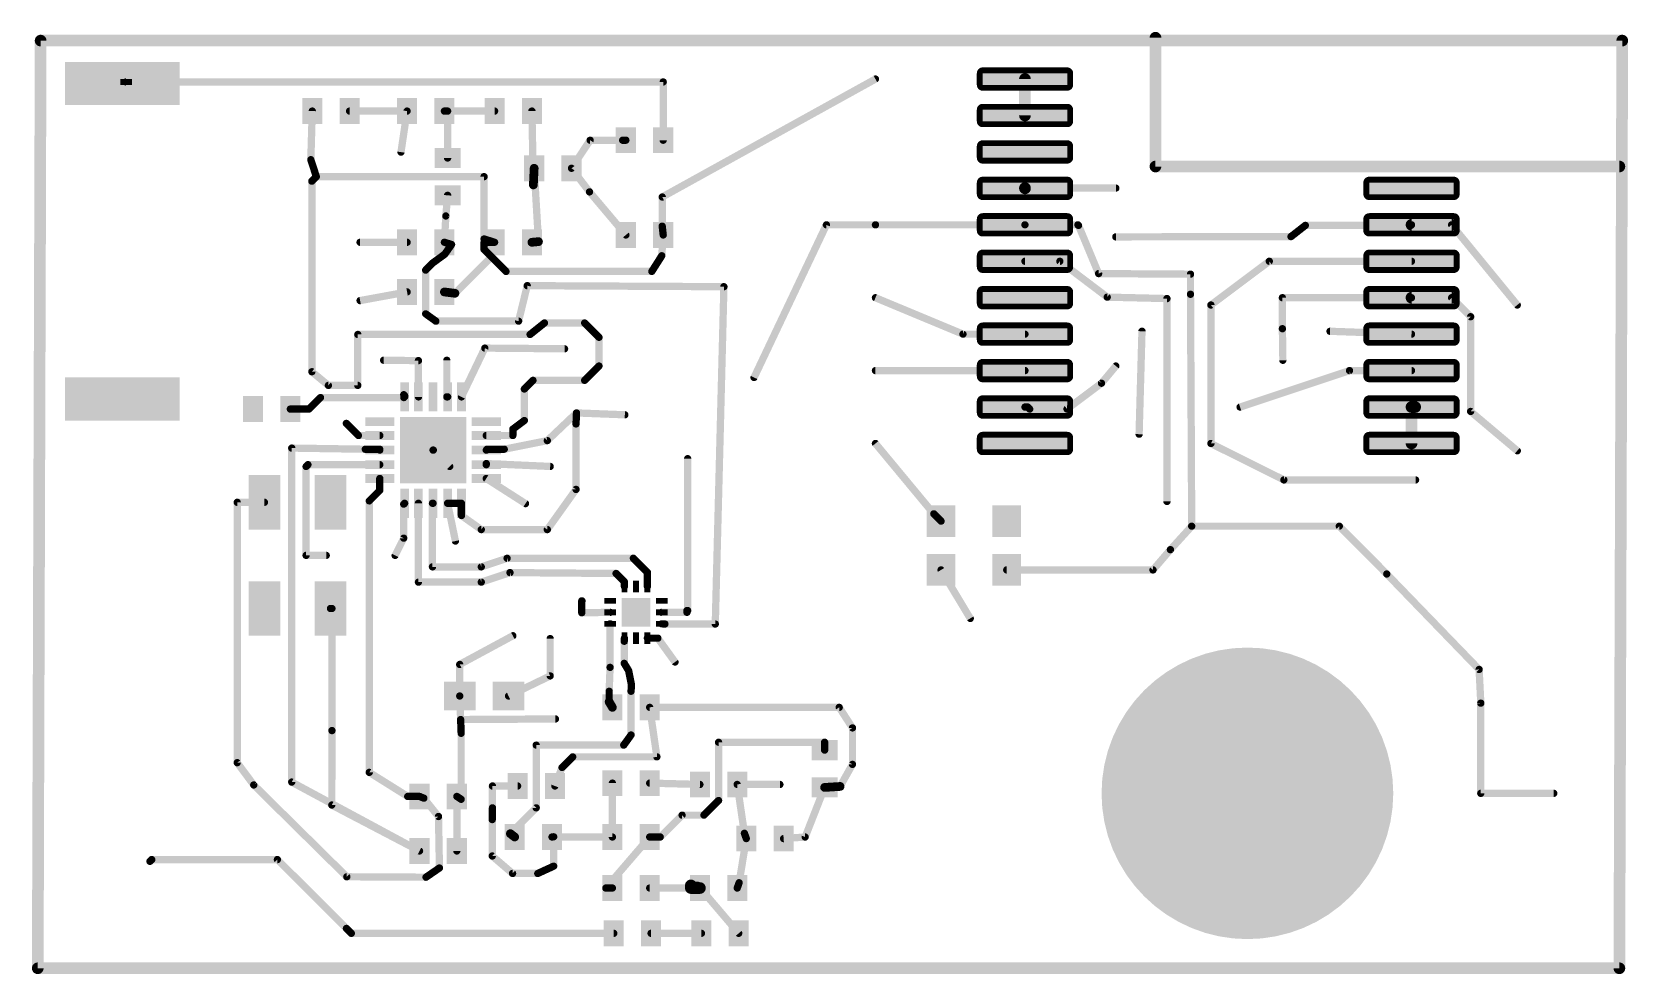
# Model space of a CAD drawing. Extents: x 4.2 to 59.7, y 32.3 to 65.1.
import ezdxf

# ---------------------------------------------------------------- set-up
doc = ezdxf.new("R2010")
doc.units = 0
doc.layers.add('1', color=22, linetype='CONTINUOUS')

# ---------------------------------------------------------------- blocks, each defined once
blk = doc.blocks.new('RECT')
blk.add_solid([(-0.5, -0.5), (0.5, -0.5), (-0.5, 0.5), (0.5, 0.5)])
blk = doc.blocks.new('RECT536448X130048R50')
at = {"const_width": 0.2032}
blk.add_lwpolyline([(1.5748, -0.2032), (1.5748, 0.2032, 0.4142), (1.4732, 0.3048), (-1.4732, 0.3048, 0.4142), (-1.5748, 0.2032), (-1.5748, -0.2032, 0.4142), (-1.4732, -0.3048), (1.4732, -0.3048, 0.4142)], format="xyb", close=True, dxfattribs=at)
blk.add_solid([(-1.4986, -0.2286), (1.4986, -0.2286), (-1.4986, 0.2286), (1.4986, 0.2286)])
blk = doc.blocks.new('PIE')
at = {"const_width": 0.5}
blk.add_lwpolyline([(0, -0.25, 1), (0, 0.25, 1), (0, -0.25)], format="xyb", dxfattribs=at)

msp = doc.modelspace()

# ---------------------------------------------------------------- linework, layer by layer
at = {"layer": '1'}
for points, const_width in [([(4.354, 32.512), (4.454, 64.84)], 0.4064), ([(4.454, 64.84), (59.536, 64.84)], 0.4064), ([(43.28, 64.94), (43.28, 60.452)], 0.4064), ([(59.536, 64.84), (59.436, 32.512)], 0.4064), ([(7.43, 63.4), (26.136, 63.4)], 0.254), ([(26.102, 59.39), (33.528, 63.5)], 0.254), ([(26.136, 63.4), (26.136, 61.368)], 0.254), ([(38.735, 63.5), (38.735, 62.23)], 0.4064), ([(13.914, 62.384), (13.864, 60.69)], 0.254), ([(17.216, 62.384), (15.214, 62.384)], 0.254), ([(17.216, 62.384), (17.004, 60.954)], 0.254), ([(18.516, 62.384), (20.264, 62.384)], 0.254), ([(18.516, 62.384), (18.628, 62.384)], 0.254), ([(18.628, 62.384), (18.628, 60.748)], 0.254), ([(21.564, 62.384), (21.614, 59.812)], 0.254), ([(23.592, 61.368), (22.942, 60.39)], 0.254), ([(24.836, 61.368), (23.592, 61.368)], 0.254), ([(24.836, 61.368), (24.724, 61.368)], 0.254), ([(13.864, 60.69), (14.056, 60.098)], 0.254), ([(43.28, 60.452), (59.436, 60.452)], 0.4064), ([(13.9, 59.942), (14.056, 60.098)], 0.254), ([(13.9, 53.3), (13.9, 59.942)], 0.254), ([(14.056, 60.098), (19.898, 60.098)], 0.254), ([(19.898, 60.098), (19.898, 57.928)], 0.254), ([(21.614, 59.812), (21.642, 60.39)], 0.3048), ([(21.642, 60.39), (21.792, 57.834)], 0.254), ([(23.57, 59.568), (22.942, 60.39)], 0.254), ([(18.628, 59.448), (18.566, 58.728)], 0.254), ([(24.836, 58.066), (23.57, 59.568)], 0.254), ([(26.102, 58.374), (26.102, 59.39)], 0.254), ([(38.735, 59.7), (38.735, 59.69)], 0.4064), ([(41.9, 59.7), (38.735, 59.7)], 0.254), ([(18.566, 58.728), (18.516, 57.812)], 0.254), ([(26.136, 58.066), (26.102, 58.374)], 0.254), ([(31.82, 58.42), (29.3, 53.1)], 0.254), ([(33.528, 58.42), (31.82, 58.42)], 0.254), ([(38.735, 58.42), (33.528, 58.42)], 0.254), ([(40.58, 58.42), (38.735, 58.42)], 0.254), ([(40.6, 58.4), (40.58, 58.42)], 0.254), ([(41.3, 56.72), (40.6, 58.4)], 0.254), ([(48.0001, 58.0091), (48.5, 58.4)], 0.254), ([(48.5, 58.4), (52.177, 58.4)], 0.254), ([(52.197, 58.42), (53.594, 58.42)], 0.4064), ([(52.177, 58.4), (52.197, 58.42)], 0.254), ([(53.594, 58.42), (55.88, 55.626)], 0.254), ([(17.216, 57.812), (15.58, 57.812)], 0.254), ([(18.516, 57.812), (18.766, 57.734)], 0.254), ([(18.766, 57.734), (18.528, 57.396)], 0.254), ([(19.898, 57.928), (20.264, 57.812)], 0.254), ([(20.264, 57.812), (19.898, 57.812)], 0.254), ([(19.898, 57.812), (19.898, 57.558)], 0.254), ([(21.792, 57.834), (21.564, 57.812)], 0.3048), ([(26.136, 58.066), (26.086, 57.342)], 0.254), ([(41.9, 58), (48.0001, 58.0091)], 0.254), ([(18.528, 57.396), (18.118, 57.096)], 0.254), ([(18.882, 56.034), (20.152, 57.304)], 0.254), ([(19.898, 57.558), (20.152, 57.304)], 0.254), ([(20.66, 56.796), (20.152, 57.304)], 0.254), ([(26.086, 57.342), (25.74, 56.796)], 0.254), ([(38.735, 57.15), (39.95, 57.15)], 0.254), ([(39.95, 57.15), (41.6, 55.9)], 0.254), ([(47.244, 57.15), (45.212, 55.626)], 0.254), ([(52.197, 57.15), (47.244, 57.15)], 0.254), ([(18.118, 57.096), (17.864, 56.842)], 0.254), ([(17.864, 56.842), (17.864, 55.318)], 0.254), ([(25.74, 56.796), (20.66, 56.796)], 0.254), ([(44.5, 56.7), (41.3, 56.72)], 0.254), ([(44.5, 56), (44.5, 56.7)], 0.254), ([(15.58, 55.78), (17.216, 56.08)], 0.254), ([(18.516, 56.08), (18.882, 56.034)], 0.3048), ([(21.1, 55.064), (21.4, 56.3)], 0.254), ([(21.4, 56.3), (28.25, 56.264)], 0.254), ([(28.25, 56.264), (27.95, 44.508)], 0.254), ([(36.576, 54.61), (33.528, 55.88)], 0.254), ([(41.6, 55.9), (43.68, 55.85)], 0.254), ([(43.68, 48.7797), (43.68, 55.85)], 0.254), ([(44.542, 47.918), (44.5, 56)], 0.254), ([(45.212, 55.626), (45.212, 50.8)], 0.254), ([(47.7, 54.8), (47.7, 55.88)], 0.254), ([(47.7, 55.88), (52.197, 55.88)], 0.254), ([(52.197, 55.88), (53.594, 55.88)], 0.4064), ([(53.594, 55.88), (54.256, 55.218)], 0.254), ([(17.864, 55.318), (18.218, 55.064)], 0.254), ([(18.218, 55.064), (21.1, 55.064)], 0.254), ([(21.5, 54.6), (22, 55)], 0.254), ([(22, 55), (23.4, 55)], 0.254), ([(23.4, 55), (23.9, 54.5)], 0.254), ([(54.256, 55.218), (54.256, 51.916)], 0.254), ([(15.5, 52.8242), (15.5, 54.6)], 0.254), ([(15.5, 54.6), (21.5, 54.6)], 0.254), ([(23.9, 54.5), (23.9, 53.5)], 0.254), ([(38.735, 54.61), (36.576, 54.61)], 0.254), ([(42.71, 51.124), (42.81, 54.712)], 0.254), ([(47.717, 53.7), (47.7, 54.8)], 0.254), ([(52.197, 54.61), (49.36, 54.71)], 0.254), ([(19.1106, 52.4242), (19.9242, 54.1242)], 0.254), ([(19.9242, 54.1242), (22.7, 54.1)], 0.254), ([(14.4758, 52.8242), (13.9, 53.3)], 0.254), ([(17.612, 53.688), (16.4, 53.7)], 0.254), ([(17.612, 52.4242), (17.612, 53.688)], 0.254), ([(18.6, 52.4242), (18.6, 53.7)], 0.254), ([(23.9, 53.5), (23.4, 53)], 0.254), ([(33.528, 53.34), (38.735, 53.34)], 0.254), ([(41.4, 52.9), (41.9, 53.5)], 0.254), ([(46.228, 52.07), (50.038, 53.34)], 0.254), ([(50.038, 53.34), (52.197, 53.34)], 0.254), ([(14.4758, 52.8242), (15.5, 52.8242)], 0.254), ([(21.6, 53), (21.3, 52.7)], 0.254), ([(21.3, 52.7), (21.3, 51.6)], 0.254), ([(23.4, 53), (21.6, 53)], 0.254), ([(40.2, 52), (41.4, 52.9)], 0.254), ([(13.8, 52), (14.2, 52.4)], 0.254), ([(14.2, 52.4), (17.1052, 52.4)], 0.254), ([(17.1294, 52.4706), (17.1, 52.5)], 0.254), ([(17.1052, 52.4), (17.1294, 52.4242)], 0.254), ([(17.1294, 52.4242), (17.1294, 52.4706)], 0.254), ([(18.628, 52.4242), (18.6, 52.4242)], 0.254), ([(52.197, 52.07), (52.324, 52.07)], 0.4064), ([(52.197, 52.07), (52.197, 50.8)], 0.4064), ([(13.15, 52), (13.8, 52)], 0.254), ([(20.9, 51.3), (21.3, 51.6)], 0.254), ([(23.1163, 51.8645), (22.1, 50.9)], 0.254), ([(23.1, 51.4808), (23.1163, 51.8645)], 0.254), ([(24.8, 51.8), (23.1163, 51.8645)], 0.254), ([(38.735, 52.07), (38.83, 52.07)], 0.254), ([(38.83, 52.07), (38.9, 52)], 0.254), ([(38.9, 52), (40.2, 52)], 0.254), ([(54.256, 51.916), (55.88, 50.546)], 0.254), ([(15.522, 51.078), (15.1, 51.5)], 0.254), ([(16.2658, 51.078), (15.522, 51.078)], 0.254), ([(19.9742, 51.078), (20.9, 51.078)], 0.254), ([(20.9, 51.078), (20.9, 51.3)], 0.254), ([(23.1, 49.2), (23.1, 51.4808)], 0.254), ([(13.2, 39), (13.2, 50.6394)], 0.254), ([(13.2, 50.6394), (15.7606, 50.6)], 0.254), ([(15.7606, 50.6), (16.2658, 50.6)], 0.254), ([(16.2658, 50.6), (16.2658, 50.57)], 0.254), ([(18.12, 50.57), (18.13, 50.57)], 0.254), ([(18.13, 50.57), (18.7, 50)], 0.254), ([(20.0042, 50.6), (19.9742, 50.57)], 0.254), ([(20.6, 50.6), (20.0042, 50.6)], 0.254), ([(22.1, 50.9), (20.6, 50.6)], 0.254), ([(35.56, 48.348), (33.528, 50.8)], 0.254), ([(45.212, 50.8), (47.752, 49.53)], 0.254), ([(13.762, 50.062), (13.7, 50)], 0.254), ([(13.7, 50), (13.7, 46.9)], 0.254), ([(16.2658, 50.062), (13.762, 50.062)], 0.254), ([(22.2, 50), (19.9742, 50.1)], 0.254), ([(19.9742, 50.1), (19.9742, 50.062)], 0.254), ([(26.988, 44.978), (26.988, 50.27)], 0.254), ([(16.2658, 49.1658), (16.2658, 49.5794)], 0.254), ([(19.9742, 49.5794), (21.3399, 48.7046)], 0.254), ([(47.752, 49.53), (52.338, 49.53)], 0.254), ([(15.9, 48.8), (16.2658, 49.1658)], 0.254), ([(15.9, 39.3385), (15.9, 48.8)], 0.254), ([(22.1, 47.8), (23.1, 49.2)], 0.254), ([(12.25, 48.75), (11.3, 48.75)], 0.254), ([(11.3, 48.75), (11.3, 39.6765)], 0.254), ([(17.1, 48.6864), (17.1294, 48.7158)], 0.254), ([(17.1, 47.5), (17.1, 48.6864)], 0.254), ([(17.612, 48.7158), (17.612, 45.968)], 0.254), ([(18.12, 48.7158), (18.1, 48.7158)], 0.254), ([(18.1, 48.7158), (18.1, 46.5)], 0.254), ([(18.628, 48.7158), (19.1106, 48.7158)], 0.254), ([(18.628, 48.7158), (18.9, 47.4)], 0.254), ([(19.1106, 48.7158), (19.1106, 48.2894)], 0.254), ([(19.1106, 48.2894), (19.8, 47.8)], 0.254), ([(35.814, 48.094), (35.56, 48.348)], 0.254), ([(19.8, 47.8), (22.1, 47.8)], 0.254), ([(43.8, 47.1), (44.542, 47.918)], 0.254), ([(49.682, 47.918), (44.542, 47.918)], 0.254), ([(51.336, 46.252), (49.682, 47.918)], 0.254), ([(16.8, 46.9), (17.1, 47.5)], 0.254), ([(13.7, 46.9), (14.4, 46.9)], 0.254), ([(19.8, 46.5), (20.7, 46.8)], 0.254), ([(20.7, 46.8), (25.0971, 46.8)], 0.254), ([(25.0971, 46.8), (25.586, 46.3111)], 0.254), ([(43.194, 46.394), (43.8, 47.1)], 0.254), ([(18.1, 46.5), (19.8, 46.5)], 0.254), ([(19.8, 45.968), (20.8, 46.3)], 0.254), ([(20.8, 46.3), (24.4944, 46.2703)], 0.254), ([(24.4944, 46.2703), (24.786, 45.9764)], 0.254), ([(25.586, 46.3111), (25.586, 45.816)], 0.254), ([(35.814, 46.394), (36.83, 44.704)], 0.254), ([(38.1, 46.394), (43.194, 46.394)], 0.254), ([(54.5517, 42.926), (51.336, 46.252)], 0.254), ([(17.612, 45.968), (19.8, 45.968)], 0.254), ([(24.786, 45.9764), (24.786, 45.816)], 0.254), ([(14.55, 45.05), (14.6, 45.05)], 0.254), ([(14.6, 45.05), (14.6, 40.7944)], 0.254), ([(23.3, 44.9), (23.3, 45.316)], 0.254), ([(23.3, 45.316), (23.308, 45.316)], 0.254), ([(24.286, 44.916), (23.3, 44.9)], 0.254), ([(26.964, 44.916), (26.086, 44.916)], 0.254), ([(26.964, 44.916), (26.964, 44.978)], 0.254), ([(26.964, 44.978), (26.988, 44.978)], 0.254), ([(24.286, 44.516), (24.286, 42.998)], 0.254), ([(26.194, 44.508), (26.086, 44.516)], 0.254), ([(27.95, 44.508), (26.194, 44.508)], 0.254), ([(20.9, 44.1), (19.05, 43.1)], 0.254), ([(22.2, 42.7), (22.2, 44)], 0.254), ([(24.778, 43.908), (24.786, 44.016)], 0.254), ([(24.778, 43.138), (24.778, 43.908)], 0.254), ([(25.948, 44.016), (25.586, 44.016)], 0.254), ([(26.548, 43.184), (25.948, 44.016)], 0.254), ([(19.05, 43.1), (19.05, 42)], 0.254), ([(20.75, 42), (22.2, 42.7)], 0.254), ([(24.286, 42.998), (24.254, 42.166)], 0.254), ([(24.932, 42.884), (24.778, 43.138)], 0.254), ([(25.032, 42.382), (24.932, 42.884)], 0.254), ([(54.61, 41.7517), (54.5517, 42.926)], 0.254), ([(24.254, 42.166), (24.254, 41.796)], 0.254), ([(25.016, 42.166), (25.032, 42.382)], 0.254), ([(25.016, 40.642), (25.016, 42.166)], 0.254), ([(19.05, 42), (19.0815, 41.1801)], 0.254), ([(24.254, 41.796), (24.366, 41.604)], 0.3048), ([(25.666, 41.604), (32.266, 41.604)], 0.254), ([(25.916, 39.88), (25.666, 41.604)], 0.254), ([(32.266, 41.604), (32.728, 40.888)], 0.254), ([(54.61, 38.608), (54.61, 41.7517)], 0.254), ([(22.3815, 41.2), (19.0815, 41.1801)], 0.254), ([(19.0815, 41.1801), (19.1, 40.7)], 0.254), ([(14.6, 40.7944), (14.5944, 38.2)], 0.254), ([(19.1, 40.7), (19.1, 38.4)], 0.254), ([(24.762, 40.288), (25.016, 40.642)], 0.254), ([(32.728, 40.888), (32.728, 39.618)], 0.254), ([(21.714, 38.102), (21.714, 40.288)], 0.254), ([(21.714, 40.288), (24.762, 40.288)], 0.254), ([(28.064, 38.356), (28.064, 40.388)], 0.254), ([(28.064, 40.388), (31.758, 40.388)], 0.254), ([(31.758, 40.388), (31.758, 40.114)], 0.254), ([(11.3, 39.6765), (11.8765, 38.9)], 0.254), ([(22.364, 38.864), (22.614, 39.51)], 0.254), ([(22.614, 39.51), (22.984, 39.88)], 0.254), ([(22.984, 39.88), (25.916, 39.88)], 0.254), ([(32.728, 39.618), (32.296, 38.848)], 0.254), ([(11.8765, 38.9), (15.1172, 35.7)], 0.254), ([(17.65, 36.6), (13.2, 39)], 0.254), ([(17.2385, 38.5), (15.9, 39.3385)], 0.254), ([(21.064, 38.864), (20.19, 38.864)], 0.254), ([(20.19, 38.864), (20.19, 38.102)], 0.254), ([(24.366, 37.086), (24.366, 38.964)], 0.254), ([(25.666, 38.964), (27.414, 38.918)], 0.254), ([(28.714, 38.918), (28.964, 37.216)], 0.254), ([(28.714, 38.918), (30.2, 38.918)], 0.254), ([(31.08, 37.086), (31.758, 38.814)], 0.254), ([(32.296, 38.848), (31.758, 38.814)], 0.3048), ([(17.65, 38.5), (17.2385, 38.5)], 0.254), ([(17.8, 38.4394), (17.65, 38.5)], 0.254), ([(18.3106, 37.8), (17.8, 38.4394)], 0.254), ([(18.95, 38.5), (18.95, 36.6)], 0.254), ([(19.1, 38.4), (18.95, 38.5)], 0.254), ([(27.556, 37.848), (28.064, 38.356)], 0.254), ([(57.15, 38.608), (54.61, 38.608)], 0.254), ([(14.5944, 38.2), (17.65, 36.6)], 0.254), ([(18.3427, 36.0066), (18.3106, 37.8)], 0.254), ([(20.19, 38.102), (20.182, 37.694)], 0.254), ([(20.182, 37.694), (20.182, 36.424)], 0.254), ([(20.814, 37.202), (21.714, 38.102)], 0.254), ([(26.032, 37.086), (26.794, 37.848)], 0.254), ([(26.794, 37.848), (27.556, 37.848)], 0.254), ([(20.964, 37.086), (20.814, 37.202)], 0.3048), ([(28.964, 37.216), (29.03, 37.032)], 0.254), ([(22.322, 37.094), (22.264, 37.086)], 0.254), ([(24.366, 37.086), (22.264, 37.086)], 0.254), ([(22.322, 36.07), (22.322, 37.094)], 0.254), ([(24.138, 35.308), (25.666, 37.086)], 0.254), ([(25.666, 37.086), (26.032, 37.086)], 0.254), ([(29.03, 37.032), (28.78, 35.492)], 0.254), ([(30.33, 37.032), (31.08, 37.086)], 0.254), ([(8.324, 36.3), (8.262, 36.238)], 0.254), ([(12.7, 36.3), (8.324, 36.3)], 0.254), ([(15.27, 33.73), (12.7, 36.3)], 0.254), ([(17.8762, 35.6856), (18.3427, 36.0066)], 0.254), ([(20.182, 36.424), (20.89, 35.816)], 0.254), ([(21.768, 35.816), (22.322, 36.07)], 0.254), ([(15.1172, 35.7), (17.8762, 35.6856)], 0.254), ([(20.89, 35.816), (21.768, 35.816)], 0.254), ([(27.1, 35.308), (27.1, 35.4)], 0.4064), ([(28.78, 35.492), (28.714, 35.308)], 0.254), ([(24.366, 35.308), (24.138, 35.308)], 0.254), ([(25.666, 35.308), (27.414, 35.308)], 0.254), ([(27.414, 35.308), (27.1, 35.308)], 0.4064), ([(27.1, 35.4), (27.346, 35.4)], 0.254), ([(27.346, 35.4), (28.766, 33.73)], 0.254), ([(15.104, 33.9), (15.274, 33.73)], 0.254), ([(15.274, 33.73), (15.27, 33.73)], 0.254), ([(15.274, 33.73), (24.414, 33.73)], 0.254), ([(27.466, 33.73), (25.714, 33.73)], 0.254), ([(59.436, 32.512), (4.354, 32.512)], 0.4064)]:
    msp.add_lwpolyline(points, dxfattribs=dict(at, const_width=const_width))
for points, const_width in [([(4.454, 64.9416, 1), (4.454, 64.7384)], 0.2032), ([(4.5556, 64.8397, 1), (4.3524, 64.8403)], 0.2032), ([(43.3816, 64.94, 1), (43.1784, 64.94)], 0.2032), ([(59.6376, 64.8397, 1), (59.4344, 64.8403)], 0.2032), ([(59.536, 64.7384, 1), (59.536, 64.9416)], 0.2032), ([(7.43, 63.4635, 1), (7.43, 63.3365)], 0.127), ([(26.1995, 63.4, 1), (26.0725, 63.4)], 0.127), ([(26.136, 63.3365, 1), (26.136, 63.4635)], 0.127), ([(33.5587, 63.4444, 1), (33.4973, 63.5556)], 0.127), ([(38.8366, 63.5, 1), (38.6334, 63.5)], 0.2032), ([(13.9775, 62.3821, 1), (13.8505, 62.3859)], 0.127), ([(15.214, 62.4475, 1), (15.214, 62.3205)], 0.127), ([(17.2788, 62.3747, 1), (17.1532, 62.3933)], 0.127), ([(17.216, 62.3205, 1), (17.216, 62.4475)], 0.127), ([(18.516, 62.4475, 1), (18.516, 62.3205)], 0.127), ([(18.516, 62.4475, 1), (18.516, 62.3205)], 0.127), ([(18.6915, 62.384, 1), (18.5645, 62.384)], 0.127), ([(18.628, 62.3205, 1), (18.628, 62.4475)], 0.127), ([(20.264, 62.3205, 1), (20.264, 62.4475)], 0.127), ([(21.6275, 62.3852, 1), (21.5005, 62.3828)], 0.127), ([(38.6334, 62.23, 1), (38.8366, 62.23)], 0.2032), ([(23.592, 61.4315, 1), (23.592, 61.3045)], 0.127), ([(23.6449, 61.3329, 1), (23.5391, 61.4031)], 0.127), ([(24.724, 61.4315, 1), (24.724, 61.3045)], 0.127), ([(24.836, 61.3045, 1), (24.836, 61.4315)], 0.127), ([(24.836, 61.3045, 1), (24.836, 61.4315)], 0.127), ([(26.0725, 61.368, 1), (26.1995, 61.368)], 0.127), ([(13.9244, 60.7096, 1), (13.8036, 60.6704)], 0.127), ([(13.8005, 60.6919, 1), (13.9275, 60.6881)], 0.127), ([(16.9412, 60.9633, 1), (17.0668, 60.9447)], 0.127), ([(18.5645, 60.748, 1), (18.6915, 60.748)], 0.127), ([(43.28, 60.5536, 1), (43.28, 60.3504)], 0.2032), ([(59.436, 60.3504, 1), (59.436, 60.5536)], 0.2032), ([(13.9635, 59.942, 1), (13.8365, 59.942)], 0.127), ([(13.8551, 59.9869, 1), (13.9449, 59.8971)], 0.127), ([(14.056, 60.1615, 1), (14.056, 60.0345)], 0.127), ([(13.9956, 60.0784, 1), (14.1164, 60.1176)], 0.127), ([(14.1009, 60.0531, 1), (14.0111, 60.1429)], 0.127), ([(19.9615, 60.098, 1), (19.8345, 60.098)], 0.127), ([(19.898, 60.0345, 1), (19.898, 60.1615)], 0.127), ([(21.7181, 60.3863, 1), (21.5659, 60.3937)], 0.1524), ([(21.7054, 60.3937, 1), (21.5786, 60.3863)], 0.127), ([(22.9925, 60.4286, 1), (22.8915, 60.3514)], 0.127), ([(22.8891, 60.4251, 1), (22.9949, 60.3549)], 0.127), ([(43.1784, 60.452, 1), (43.3816, 60.452)], 0.2032), ([(18.6913, 59.4426, 1), (18.5647, 59.4534)], 0.127), ([(21.5379, 59.8157, 1), (21.6901, 59.8083)], 0.1524), ([(21.5505, 59.8108, 1), (21.6775, 59.8132)], 0.127), ([(23.6186, 59.6089, 1), (23.5214, 59.5271)], 0.127), ([(23.5195, 59.5294, 1), (23.6205, 59.6066)], 0.127), ([(26.1655, 59.39, 1), (26.0385, 59.39)], 0.127), ([(26.0713, 59.4456, 1), (26.1327, 59.3344)], 0.127), ([(38.8366, 59.7, 1), (38.6334, 59.7)], 0.2032), ([(38.6334, 59.69, 1), (38.8366, 59.69)], 0.2032), ([(38.735, 59.7635, 1), (38.735, 59.6365)], 0.127), ([(41.9, 59.6365, 1), (41.9, 59.7635)], 0.127), ([(18.5027, 58.7334, 1), (18.6293, 58.7226)], 0.127), ([(18.6294, 58.7245, 1), (18.5026, 58.7315)], 0.127), ([(26.1651, 58.381, 1), (26.0389, 58.367)], 0.127), ([(26.0385, 58.374, 1), (26.1655, 58.374)], 0.127), ([(31.82, 58.4835, 1), (31.82, 58.3565)], 0.127), ([(31.8774, 58.3928, 1), (31.7626, 58.4472)], 0.127), ([(33.528, 58.4835, 1), (33.528, 58.3565)], 0.127), ([(33.528, 58.3565, 1), (33.528, 58.4835)], 0.127), ([(38.735, 58.4835, 1), (38.735, 58.3565)], 0.127), ([(38.735, 58.3565, 1), (38.735, 58.4835)], 0.127), ([(40.6249, 58.4649, 1), (40.5351, 58.3751)], 0.127), ([(40.6586, 58.4244, 1), (40.5414, 58.3756)], 0.127), ([(40.5551, 58.3551, 1), (40.6449, 58.4449)], 0.127), ([(40.58, 58.3565, 1), (40.58, 58.4835)], 0.127), ([(48.5, 58.4635, 1), (48.5, 58.3365)], 0.127), ([(48.5391, 58.35, 1), (48.4609, 58.45)], 0.127), ([(52.197, 58.5216, 1), (52.197, 58.3184)], 0.2032), ([(52.1321, 58.4449, 1), (52.2219, 58.3551)], 0.127), ([(52.2419, 58.3751, 1), (52.1521, 58.4649)], 0.127), ([(52.177, 58.3365, 1), (52.177, 58.4635)], 0.127), ([(53.6431, 58.4602, 1), (53.5449, 58.3798)], 0.127), ([(53.594, 58.3184, 1), (53.594, 58.5216)], 0.2032), ([(15.58, 57.8755, 1), (15.58, 57.7485)], 0.127), ([(17.216, 57.7485, 1), (17.216, 57.8755)], 0.127), ([(18.5349, 57.8726, 1), (18.4971, 57.7514)], 0.127), ([(18.4526, 57.8155, 1), (18.5794, 57.8085)], 0.127), ([(18.8179, 57.6974, 1), (18.7141, 57.7706)], 0.127), ([(18.7471, 57.6734, 1), (18.7849, 57.7946)], 0.127), ([(19.9172, 57.9885, 1), (19.8788, 57.8675)], 0.127), ([(19.8345, 57.928, 1), (19.9615, 57.928)], 0.127), ([(19.898, 57.8755, 1), (19.898, 57.7485)], 0.127), ([(19.9615, 57.812, 1), (19.8345, 57.812)], 0.127), ([(20.2448, 57.7515, 1), (20.2832, 57.8725)], 0.127), ([(20.264, 57.7485, 1), (20.264, 57.8755)], 0.127), ([(21.5567, 57.8878, 1), (21.5713, 57.7362)], 0.1524), ([(21.7286, 57.8303, 1), (21.8554, 57.8377)], 0.127), ([(21.7993, 57.7582, 1), (21.7847, 57.9098)], 0.1524), ([(24.7874, 58.0251, 1), (24.8846, 58.1069)], 0.127), ([(26.1993, 58.0616, 1), (26.0727, 58.0704)], 0.127), ([(26.0729, 58.059, 1), (26.1991, 58.073)], 0.127), ([(41.8999, 58.0635, 1), (41.9001, 57.9365)], 0.127), ([(47.961, 58.0591, 1), (48.0392, 57.9591)], 0.127), ([(48.0002, 57.9456, 1), (48, 58.0726)], 0.127), ([(18.4761, 57.4326, 1), (18.5799, 57.3594)], 0.127), ([(18.5655, 57.3448, 1), (18.4905, 57.4472)], 0.127), ([(19.9429, 57.6029, 1), (19.8531, 57.5131)], 0.127), ([(19.8345, 57.558, 1), (19.9615, 57.558)], 0.127), ([(20.1969, 57.3489, 1), (20.1071, 57.2591)], 0.127), ([(20.1969, 57.2591, 1), (20.1071, 57.3489)], 0.127), ([(20.1071, 57.2591, 1), (20.1969, 57.3489)], 0.127), ([(26.0227, 57.3464, 1), (26.1493, 57.3376)], 0.127), ([(26.1396, 57.308, 1), (26.0324, 57.376)], 0.127), ([(38.735, 57.2135, 1), (38.735, 57.0865)], 0.127), ([(39.9883, 57.2006, 1), (39.9117, 57.0994)], 0.127), ([(39.95, 57.0865, 1), (39.95, 57.2135)], 0.127), ([(47.244, 57.2135, 1), (47.244, 57.0865)], 0.127), ([(47.2821, 57.0992, 1), (47.2059, 57.2008)], 0.127), ([(52.197, 57.0865, 1), (52.197, 57.2135)], 0.127), ([(17.9275, 56.842, 1), (17.8005, 56.842)], 0.127), ([(17.8191, 56.8869, 1), (17.9089, 56.7971)], 0.127), ([(18.0805, 57.1472, 1), (18.1555, 57.0448)], 0.127), ([(18.1629, 57.0511, 1), (18.0731, 57.1409)], 0.127), ([(20.66, 56.8595, 1), (20.66, 56.7325)], 0.127), ([(20.6151, 56.7511, 1), (20.7049, 56.8409)], 0.127), ([(25.6864, 56.83, 1), (25.7936, 56.762)], 0.127), ([(25.74, 56.7325, 1), (25.74, 56.8595)], 0.127), ([(41.3004, 56.7835, 1), (41.2996, 56.6565)], 0.127), ([(41.2414, 56.6956, 1), (41.3586, 56.7444)], 0.127), ([(44.5635, 56.7, 1), (44.4365, 56.7)], 0.127), ([(44.4996, 56.6365, 1), (44.5004, 56.7635)], 0.127), ([(17.2275, 56.0175, 1), (17.2045, 56.1425)], 0.127), ([(18.5255, 56.1556, 1), (18.5065, 56.0044)], 0.1524), ([(18.8725, 55.9584, 1), (18.8915, 56.1096)], 0.1524), ([(21.4003, 56.3635, 1), (21.3997, 56.2365)], 0.127), ([(21.4617, 56.285, 1), (21.3383, 56.315)], 0.127), ([(28.3135, 56.2624, 1), (28.1865, 56.2656)], 0.127), ([(28.2497, 56.2005, 1), (28.2503, 56.3275)], 0.127), ([(15.5685, 55.8425, 1), (15.5915, 55.7175)], 0.127), ([(18.8371, 56.0789, 1), (18.9269, 55.9891)], 0.127), ([(33.5524, 55.9386, 1), (33.5036, 55.8214)], 0.127), ([(41.6015, 55.9635, 1), (41.5985, 55.8365)], 0.127), ([(41.5617, 55.8494, 1), (41.6383, 55.9506)], 0.127), ([(43.7435, 55.85, 1), (43.6165, 55.85)], 0.127), ([(43.6785, 55.7865, 1), (43.6815, 55.9135)], 0.127), ([(44.5635, 56.0003, 1), (44.4365, 55.9997)], 0.127), ([(44.4365, 56, 1), (44.5635, 56)], 0.127), ([(45.2755, 55.626, 1), (45.1485, 55.626)], 0.127), ([(45.1739, 55.6768, 1), (45.2501, 55.5752)], 0.127), ([(47.7635, 55.88, 1), (47.6365, 55.88)], 0.127), ([(47.7, 55.9435, 1), (47.7, 55.8165)], 0.127), ([(52.197, 55.9816, 1), (52.197, 55.7784)], 0.2032), ([(52.197, 55.8165, 1), (52.197, 55.9435)], 0.127), ([(53.6389, 55.9249, 1), (53.5491, 55.8351)], 0.127), ([(53.594, 55.7784, 1), (53.594, 55.9816)], 0.2032), ([(55.8309, 55.5858, 1), (55.9291, 55.6662)], 0.127), ([(17.901, 55.3696, 1), (17.827, 55.2664)], 0.127), ([(17.8005, 55.318, 1), (17.9275, 55.318)], 0.127), ([(18.218, 55.1275, 1), (18.218, 55.0005)], 0.127), ([(18.181, 55.0124, 1), (18.255, 55.1156)], 0.127), ([(21.0383, 55.079, 1), (21.1617, 55.049)], 0.127), ([(21.1, 55.0005, 1), (21.1, 55.1275)], 0.127), ([(22, 55.0635, 1), (22, 54.9365)], 0.127), ([(22.0397, 54.9504, 1), (21.9603, 55.0496)], 0.127), ([(23.4449, 55.0449, 1), (23.3551, 54.9551)], 0.127), ([(23.4, 54.9365, 1), (23.4, 55.0635)], 0.127), ([(54.3195, 55.218, 1), (54.1925, 55.218)], 0.127), ([(54.2111, 55.1731, 1), (54.3009, 55.2629)], 0.127), ([(15.5635, 54.6, 1), (15.4365, 54.6)], 0.127), ([(15.5, 54.6635, 1), (15.5, 54.5365)], 0.127), ([(21.4603, 54.6496, 1), (21.5397, 54.5504)], 0.127), ([(21.5, 54.5365, 1), (21.5, 54.6635)], 0.127), ([(23.9635, 54.5, 1), (23.8365, 54.5)], 0.127), ([(23.8551, 54.4551, 1), (23.9449, 54.5449)], 0.127), ([(36.576, 54.6735, 1), (36.576, 54.5465)], 0.127), ([(36.5516, 54.5514, 1), (36.6004, 54.6686)], 0.127), ([(38.735, 54.5465, 1), (38.735, 54.6735)], 0.127), ([(42.8735, 54.7102, 1), (42.7465, 54.7138)], 0.127), ([(47.7635, 54.801, 1), (47.6365, 54.799)], 0.127), ([(47.6365, 54.8, 1), (47.7635, 54.8)], 0.127), ([(49.3622, 54.7735, 1), (49.3578, 54.6465)], 0.127), ([(52.1948, 54.5465, 1), (52.1992, 54.6735)], 0.127), ([(19.9248, 54.1877, 1), (19.9236, 54.0607)], 0.127), ([(19.9815, 54.0968, 1), (19.8669, 54.1516)], 0.127), ([(22.6994, 54.0365, 1), (22.7006, 54.1635)], 0.127), ([(13.9404, 53.349, 1), (13.8596, 53.251)], 0.127), ([(16.4006, 53.7635, 1), (16.3994, 53.6365)], 0.127), ([(17.6755, 53.688, 1), (17.5485, 53.688)], 0.127), ([(17.6114, 53.6245, 1), (17.6126, 53.7515)], 0.127), ([(18.6635, 53.7, 1), (18.5365, 53.7)], 0.127), ([(23.8365, 53.5, 1), (23.9635, 53.5)], 0.127), ([(23.9449, 53.4551, 1), (23.8551, 53.5449)], 0.127), ([(33.528, 53.4035, 1), (33.528, 53.2765)], 0.127), ([(38.735, 53.2765, 1), (38.735, 53.4035)], 0.127), ([(41.9488, 53.4593, 1), (41.8512, 53.5407)], 0.127), ([(47.6535, 53.699, 1), (47.7805, 53.701)], 0.127), ([(50.038, 53.4035, 1), (50.038, 53.2765)], 0.127), ([(50.0581, 53.2798, 1), (50.0179, 53.4002)], 0.127), ([(52.197, 53.2765, 1), (52.197, 53.4035)], 0.127), ([(13.8365, 53.3, 1), (13.9635, 53.3)], 0.127), ([(14.4758, 52.8877, 1), (14.4758, 52.7607)], 0.127), ([(14.4354, 52.7752, 1), (14.5162, 52.8732)], 0.127), ([(15.4365, 52.8242, 1), (15.5635, 52.8242)], 0.127), ([(15.5, 52.7607, 1), (15.5, 52.8877)], 0.127), ([(21.3635, 52.7, 1), (21.2365, 52.7)], 0.127), ([(21.6, 53.0635, 1), (21.6, 52.9365)], 0.127), ([(21.6449, 52.9551, 1), (21.5551, 53.0449)], 0.127), ([(23.3551, 53.0449, 1), (23.4449, 52.9551)], 0.127), ([(23.4, 52.9365, 1), (23.4, 53.0635)], 0.127), ([(29.2426, 53.1272, 1), (29.3574, 53.0728)], 0.127), ([(41.3512, 52.9407, 1), (41.4488, 52.8593)], 0.127), ([(41.4381, 52.8492, 1), (41.3619, 52.9508)], 0.127), ([(14.2, 52.4635, 1), (14.2, 52.3365)], 0.127), ([(14.2449, 52.3551, 1), (14.1551, 52.4449)], 0.127), ([(17.1449, 52.5449, 1), (17.0551, 52.4551)], 0.127), ([(17.0603, 52.4449, 1), (17.1501, 52.3551)], 0.127), ([(17.1929, 52.4706, 1), (17.0659, 52.4706)], 0.127), ([(17.0659, 52.4242, 1), (17.1929, 52.4242)], 0.127), ([(17.0845, 52.4257, 1), (17.1743, 52.5155)], 0.127), ([(17.1743, 52.3793, 1), (17.0845, 52.4691)], 0.127), ([(17.1052, 52.3365, 1), (17.1052, 52.4635)], 0.127), ([(17.5485, 52.4242, 1), (17.6755, 52.4242)], 0.127), ([(18.6, 52.4877, 1), (18.6, 52.3607)], 0.127), ([(18.5365, 52.4242, 1), (18.6635, 52.4242)], 0.127), ([(18.628, 52.3607, 1), (18.628, 52.4877)], 0.127), ([(19.0533, 52.4516, 1), (19.1679, 52.3968)], 0.127), ([(21.2551, 52.7449, 1), (21.3449, 52.6551)], 0.127), ([(52.197, 52.1716, 1), (52.197, 51.9684)], 0.2032), ([(52.2986, 52.07, 1), (52.0954, 52.07)], 0.2032), ([(52.324, 51.9684, 1), (52.324, 52.1716)], 0.2032), ([(13.15, 52.0635, 1), (13.15, 51.9365)], 0.127), ([(13.7551, 52.0449, 1), (13.8449, 51.9551)], 0.127), ([(13.8, 51.9365, 1), (13.8, 52.0635)], 0.127), ([(21.3381, 51.5492, 1), (21.2619, 51.6508)], 0.127), ([(23.1187, 51.928, 1), (23.1139, 51.8011)], 0.127), ([(23.1797, 51.8618, 1), (23.0529, 51.8672)], 0.127), ([(23.16, 51.8185, 1), (23.0726, 51.9106)], 0.127), ([(24.7976, 51.7365, 1), (24.8024, 51.8635)], 0.127), ([(38.735, 52.1335, 1), (38.735, 52.0065)], 0.127), ([(38.8749, 52.1149, 1), (38.7851, 52.0251)], 0.127), ([(38.83, 52.0065, 1), (38.83, 52.1335)], 0.127), ([(38.9, 52.0635, 1), (38.9, 51.9365)], 0.127), ([(38.8551, 51.9551, 1), (38.9449, 52.0449)], 0.127), ([(40.1619, 52.0508, 1), (40.2381, 51.9492)], 0.127), ([(40.2, 51.9365, 1), (40.2, 52.0635)], 0.127), ([(46.2079, 52.1302, 1), (46.2481, 52.0098)], 0.127), ([(54.1925, 51.916, 1), (54.3195, 51.916)], 0.127), ([(54.2969, 51.9645, 1), (54.2151, 51.8675)], 0.127), ([(15.1449, 51.5449, 1), (15.0551, 51.4551)], 0.127), ([(15.522, 51.1415, 1), (15.522, 51.0145)], 0.127), ([(15.4771, 51.0331, 1), (15.5669, 51.1229)], 0.127), ([(16.2658, 51.0145, 1), (16.2658, 51.1415)], 0.127), ([(19.9742, 51.1415, 1), (19.9742, 51.0145)], 0.127), ([(20.9635, 51.3, 1), (20.8365, 51.3)], 0.127), ([(20.8619, 51.3508, 1), (20.9381, 51.2492)], 0.127), ([(20.8365, 51.078, 1), (20.9635, 51.078)], 0.127), ([(20.9, 51.0145, 1), (20.9, 51.1415)], 0.127), ([(21.2365, 51.6, 1), (21.3635, 51.6)], 0.127), ([(23.1635, 51.4808, 1), (23.0365, 51.4808)], 0.127), ([(23.0366, 51.4835, 1), (23.1634, 51.4781)], 0.127), ([(42.6465, 51.1258, 1), (42.7735, 51.1222)], 0.127), ([(13.2635, 50.6394, 1), (13.1365, 50.6394)], 0.127), ([(13.201, 50.7029, 1), (13.199, 50.576)], 0.127), ([(15.7606, 50.6635, 1), (15.7606, 50.5365)], 0.127), ([(15.7596, 50.5365, 1), (15.7615, 50.6635)], 0.127), ([(16.3293, 50.6, 1), (16.2023, 50.6)], 0.127), ([(16.2023, 50.57, 1), (16.3293, 50.57)], 0.127), ([(16.2658, 50.5365, 1), (16.2658, 50.6635)], 0.127), ([(18.12, 50.6335, 1), (18.12, 50.5065)], 0.127), ([(18.1749, 50.6149, 1), (18.0851, 50.5251)], 0.127), ([(18.13, 50.5065, 1), (18.13, 50.6335)], 0.127), ([(19.9293, 50.6149, 1), (20.0191, 50.5251)], 0.127), ([(20.0042, 50.6635, 1), (20.0042, 50.5365)], 0.127), ([(20.0491, 50.5551, 1), (19.9593, 50.6449)], 0.127), ([(20.5875, 50.6623, 1), (20.6125, 50.5377)], 0.127), ([(20.6, 50.5365, 1), (20.6, 50.6635)], 0.127), ([(22.0563, 50.9461, 1), (22.1437, 50.8539)], 0.127), ([(22.1125, 50.8377, 1), (22.0875, 50.9623)], 0.127), ([(33.5769, 50.8405, 1), (33.4791, 50.7595)], 0.127), ([(45.2404, 50.8568, 1), (45.1836, 50.7432)], 0.127), ([(45.1485, 50.8, 1), (45.2755, 50.8)], 0.127), ([(52.0954, 50.8, 1), (52.2986, 50.8)], 0.2032), ([(55.8391, 50.4975, 1), (55.9209, 50.5945)], 0.127), ([(13.7635, 50, 1), (13.6365, 50)], 0.127), ([(13.6551, 50.0449, 1), (13.7449, 49.9551)], 0.127), ([(13.762, 50.1255, 1), (13.762, 49.9985)], 0.127), ([(13.8069, 50.0171, 1), (13.7171, 50.1069)], 0.127), ([(16.2658, 49.9985, 1), (16.2658, 50.1255)], 0.127), ([(18.6551, 49.9551, 1), (18.7449, 50.0449)], 0.127), ([(19.9771, 50.1634, 1), (19.9713, 50.0366)], 0.127), ([(20.0377, 50.1, 1), (19.9107, 50.1)], 0.127), ([(19.9107, 50.062, 1), (20.0377, 50.062)], 0.127), ([(22.1971, 49.9366, 1), (22.2029, 50.0634)], 0.127), ([(27.0515, 50.27, 1), (26.9245, 50.27)], 0.127), ([(16.3293, 49.5794, 1), (16.2023, 49.5794)], 0.127), ([(20.0085, 49.6329, 1), (19.9399, 49.5259)], 0.127), ([(47.752, 49.5935, 1), (47.752, 49.4665)], 0.127), ([(47.7236, 49.4732, 1), (47.7804, 49.5868)], 0.127), ([(52.338, 49.4665, 1), (52.338, 49.5935)], 0.127), ([(15.9635, 48.8, 1), (15.8365, 48.8)], 0.127), ([(16.2023, 49.1658, 1), (16.3293, 49.1658)], 0.127), ([(16.3107, 49.1209, 1), (16.2209, 49.2107)], 0.127), ([(23.0365, 49.2, 1), (23.1635, 49.2)], 0.127), ([(23.1517, 49.1631, 1), (23.0483, 49.2369)], 0.127), ([(11.3, 48.8135, 1), (11.3, 48.6865)], 0.127), ([(11.3635, 48.75, 1), (11.2365, 48.75)], 0.127), ([(12.25, 48.6865, 1), (12.25, 48.8135)], 0.127), ([(15.8551, 48.8449, 1), (15.9449, 48.7551)], 0.127), ([(17.1635, 48.6864, 1), (17.0365, 48.6864)], 0.127), ([(17.0551, 48.7313, 1), (17.1449, 48.6415)], 0.127), ([(17.1743, 48.6709, 1), (17.0845, 48.7607)], 0.127), ([(17.6755, 48.7158, 1), (17.5485, 48.7158)], 0.127), ([(18.1, 48.7793, 1), (18.1, 48.6523)], 0.127), ([(18.1635, 48.7158, 1), (18.0365, 48.7158)], 0.127), ([(18.12, 48.6523, 1), (18.12, 48.7793)], 0.127), ([(18.628, 48.7793, 1), (18.628, 48.6523)], 0.127), ([(18.6902, 48.7287, 1), (18.5658, 48.7029)], 0.127), ([(19.1741, 48.7158, 1), (19.0471, 48.7158)], 0.127), ([(19.1474, 48.3412, 1), (19.0738, 48.2376)], 0.127), ([(19.1106, 48.6523, 1), (19.1106, 48.7793)], 0.127), ([(21.3057, 48.6511, 1), (21.3742, 48.758)], 0.127), ([(35.6049, 48.3929, 1), (35.5151, 48.3031)], 0.127), ([(35.5111, 48.3075, 1), (35.6089, 48.3885)], 0.127), ([(43.6165, 48.7797, 1), (43.7435, 48.7797)], 0.127), ([(19.0471, 48.2894, 1), (19.1741, 48.2894)], 0.127), ([(19.8, 47.8635, 1), (19.8, 47.7365)], 0.127), ([(19.7632, 47.7482, 1), (19.8368, 47.8518)], 0.127), ([(22.0483, 47.8369, 1), (22.1517, 47.7631)], 0.127), ([(22.1, 47.7365, 1), (22.1, 47.8635)], 0.127), ([(35.7691, 48.0491, 1), (35.8589, 48.1389)], 0.127), ([(44.542, 47.9815, 1), (44.542, 47.8545)], 0.127), ([(44.4785, 47.9177, 1), (44.6055, 47.9183)], 0.127), ([(44.589, 47.8753, 1), (44.495, 47.9607)], 0.127), ([(49.7271, 47.9627, 1), (49.6369, 47.8733)], 0.127), ([(49.682, 47.8545, 1), (49.682, 47.9815)], 0.127), ([(17.0365, 47.5, 1), (17.1635, 47.5)], 0.127), ([(17.1568, 47.4716, 1), (17.0432, 47.5284)], 0.127), ([(18.8378, 47.3871, 1), (18.9622, 47.4129)], 0.127), ([(13.7, 46.9635, 1), (13.7, 46.8365)], 0.127), ([(13.6365, 46.9, 1), (13.7635, 46.9)], 0.127), ([(14.4, 46.8365, 1), (14.4, 46.9635)], 0.127), ([(16.7432, 46.9284, 1), (16.8568, 46.8716)], 0.127), ([(20.7, 46.8635, 1), (20.7, 46.7365)], 0.127), ([(20.7201, 46.7398, 1), (20.6799, 46.8602)], 0.127), ([(25.142, 46.8449, 1), (25.0522, 46.7551)], 0.127), ([(25.0971, 46.7365, 1), (25.0971, 46.8635)], 0.127), ([(43.753, 47.1427, 1), (43.847, 47.0573)], 0.127), ([(43.8482, 47.0586, 1), (43.7518, 47.1414)], 0.127), ([(18.1, 46.5635, 1), (18.1, 46.4365)], 0.127), ([(18.0365, 46.5, 1), (18.1635, 46.5)], 0.127), ([(19.7799, 46.5602, 1), (19.8201, 46.4398)], 0.127), ([(19.8, 46.4365, 1), (19.8, 46.5635)], 0.127), ([(20.8005, 46.3635, 1), (20.7995, 46.2365)], 0.127), ([(20.82, 46.2397, 1), (20.78, 46.3603)], 0.127), ([(24.5395, 46.3151, 1), (24.4493, 46.2256)], 0.127), ([(24.4939, 46.2068, 1), (24.4949, 46.3338)], 0.127), ([(25.6495, 46.3111, 1), (25.5225, 46.3111)], 0.127), ([(25.5411, 46.2662, 1), (25.6309, 46.356)], 0.127), ([(35.8684, 46.4267, 1), (35.7596, 46.3613)], 0.127), ([(38.1, 46.4575, 1), (38.1, 46.3305)], 0.127), ([(43.1458, 46.4354, 1), (43.2422, 46.3526)], 0.127), ([(43.194, 46.3305, 1), (43.194, 46.4575)], 0.127), ([(51.3817, 46.2961, 1), (51.2903, 46.2079)], 0.127), ([(51.2909, 46.2073, 1), (51.3811, 46.2967)], 0.127), ([(17.612, 46.0315, 1), (17.612, 45.9045)], 0.127), ([(17.5485, 45.968, 1), (17.6755, 45.968)], 0.127), ([(19.78, 46.0283, 1), (19.82, 45.9077)], 0.127), ([(19.8, 45.9045, 1), (19.8, 46.0315)], 0.127), ([(24.8495, 45.9764, 1), (24.7225, 45.9764)], 0.127), ([(24.7225, 45.816, 1), (24.8495, 45.816)], 0.127), ([(24.7409, 45.9317, 1), (24.8311, 46.0211)], 0.127), ([(25.5225, 45.816, 1), (25.6495, 45.816)], 0.127), ([(14.55, 45.1135, 1), (14.55, 44.9865)], 0.127), ([(14.6635, 45.05, 1), (14.5365, 45.05)], 0.127), ([(14.6, 44.9865, 1), (14.6, 45.1135)], 0.127), ([(23.3635, 45.316, 1), (23.2365, 45.316)], 0.127), ([(23.3, 45.3795, 1), (23.3, 45.2525)], 0.127), ([(23.299, 44.9635, 1), (23.301, 44.8365)], 0.127), ([(23.308, 45.2525, 1), (23.308, 45.3795)], 0.127), ([(24.287, 44.8525, 1), (24.285, 44.9795)], 0.127), ([(26.086, 44.9795, 1), (26.086, 44.8525)], 0.127), ([(27.0275, 44.978, 1), (26.9005, 44.978)], 0.127), ([(26.964, 45.0415, 1), (26.964, 44.9145)], 0.127), ([(26.9245, 44.978, 1), (27.0515, 44.978)], 0.127), ([(26.964, 44.8525, 1), (26.964, 44.9795)], 0.127), ([(26.988, 44.9145, 1), (26.988, 45.0415)], 0.127), ([(23.2365, 44.9, 1), (23.3635, 44.9)], 0.127), ([(24.3495, 44.516, 1), (24.2225, 44.516)], 0.127), ([(26.0907, 44.5793, 1), (26.0813, 44.4527)], 0.127), ([(26.194, 44.5715, 1), (26.194, 44.4445)], 0.127), ([(26.1893, 44.4447, 1), (26.1987, 44.5713)], 0.127), ([(26.9005, 44.916, 1), (27.0275, 44.916)], 0.127), ([(27.8865, 44.5096, 1), (28.0135, 44.5064)], 0.127), ([(27.95, 44.4445, 1), (27.95, 44.5715)], 0.127), ([(36.7756, 44.6713, 1), (36.8844, 44.7367)], 0.127), ([(20.9302, 44.0441, 1), (20.8698, 44.1559)], 0.127), ([(22.2635, 44, 1), (22.1365, 44)], 0.127), ([(24.8415, 43.908, 1), (24.7145, 43.908)], 0.127), ([(24.7147, 43.9127, 1), (24.8413, 43.9033)], 0.127), ([(24.8493, 44.0113, 1), (24.7227, 44.0207)], 0.127), ([(25.586, 44.0795, 1), (25.586, 43.9525)], 0.127), ([(25.9995, 44.0531, 1), (25.8965, 43.9789)], 0.127), ([(25.948, 43.9525, 1), (25.948, 44.0795)], 0.127), ([(19.1135, 43.1, 1), (18.9865, 43.1)], 0.127), ([(19.0198, 43.1559, 1), (19.0802, 43.0441)], 0.127), ([(22.2276, 42.6428, 1), (22.1724, 42.7572)], 0.127), ([(24.3495, 42.9956, 1), (24.2225, 43.0004)], 0.127), ([(24.2225, 42.998, 1), (24.3495, 42.998)], 0.127), ([(24.8323, 43.1709, 1), (24.7237, 43.1051)], 0.127), ([(24.7145, 43.138, 1), (24.8415, 43.138)], 0.127), ([(24.9943, 42.8964, 1), (24.8697, 42.8716)], 0.127), ([(24.8777, 42.8511, 1), (24.9863, 42.9169)], 0.127), ([(26.4965, 43.1469, 1), (26.5995, 43.2211)], 0.127), ([(54.6151, 42.9291, 1), (54.4883, 42.9229)], 0.127), ([(54.5061, 42.8819, 1), (54.5974, 42.9701)], 0.127), ([(22.1365, 42.7, 1), (22.2635, 42.7)], 0.127), ([(24.3175, 42.166, 1), (24.1905, 42.166)], 0.127), ([(25.0795, 42.166, 1), (24.9525, 42.166)], 0.127), ([(25.0953, 42.3773, 1), (24.9687, 42.3867)], 0.127), ([(24.9697, 42.3696, 1), (25.0943, 42.3944)], 0.127), ([(19.1135, 42.0024, 1), (18.9865, 41.9976)], 0.127), ([(18.9865, 42, 1), (19.1135, 42)], 0.127), ([(20.7224, 42.0572, 1), (20.7776, 41.9428)], 0.127), ([(24.3198, 41.8344, 1), (24.1882, 41.7576)], 0.1524), ([(24.1905, 42.1684, 1), (24.3175, 42.1636)], 0.127), ([(24.1905, 41.796, 1), (24.3175, 41.796)], 0.127), ([(24.3002, 41.5656, 1), (24.4318, 41.6424)], 0.1524), ([(24.9527, 42.1707, 1), (25.0793, 42.1613)], 0.127), ([(25.666, 41.6675, 1), (25.666, 41.5405)], 0.127), ([(25.7288, 41.6131, 1), (25.6032, 41.5949)], 0.127), ([(32.3194, 41.6384, 1), (32.2126, 41.5696)], 0.127), ([(32.266, 41.5405, 1), (32.266, 41.6675)], 0.127), ([(54.6735, 41.7517, 1), (54.5465, 41.7517)], 0.127), ([(54.5466, 41.7486, 1), (54.6734, 41.7549)], 0.127), ([(19.0812, 41.2436, 1), (19.0819, 41.1166)], 0.127), ([(19.145, 41.1825, 1), (19.0181, 41.1776)], 0.127), ([(19.0181, 41.1776, 1), (19.145, 41.1825)], 0.127), ([(22.3819, 41.1365, 1), (22.3812, 41.2635)], 0.127), ([(14.6635, 40.7943, 1), (14.5365, 40.7946)], 0.127), ([(14.5365, 40.7944, 1), (14.6635, 40.7944)], 0.127), ([(19.1635, 40.7, 1), (19.0365, 40.7)], 0.127), ([(19.0365, 40.6976, 1), (19.1635, 40.7024)], 0.127), ([(24.9525, 40.642, 1), (25.0795, 40.642)], 0.127), ([(25.0676, 40.605, 1), (24.9644, 40.679)], 0.127), ([(32.7915, 40.888, 1), (32.6645, 40.888)], 0.127), ([(32.6746, 40.8536, 1), (32.7814, 40.9224)], 0.127), ([(21.7775, 40.288, 1), (21.6505, 40.288)], 0.127), ([(21.714, 40.3515, 1), (21.714, 40.2245)], 0.127), ([(24.7104, 40.325, 1), (24.8136, 40.251)], 0.127), ([(24.762, 40.2245, 1), (24.762, 40.3515)], 0.127), ([(28.1275, 40.388, 1), (28.0005, 40.388)], 0.127), ([(28.064, 40.4515, 1), (28.064, 40.3245)], 0.127), ([(31.8215, 40.388, 1), (31.6945, 40.388)], 0.127), ([(31.6945, 40.114, 1), (31.8215, 40.114)], 0.127), ([(31.758, 40.3245, 1), (31.758, 40.4515)], 0.127), ([(11.351, 39.7143, 1), (11.249, 39.6386)], 0.127), ([(11.2365, 39.6765, 1), (11.3635, 39.6765)], 0.127), ([(22.5691, 39.5549, 1), (22.6589, 39.4651)], 0.127), ([(22.6732, 39.4871, 1), (22.5548, 39.5329)], 0.127), ([(22.984, 39.9435, 1), (22.984, 39.8165)], 0.127), ([(23.0289, 39.8351, 1), (22.9391, 39.9249)], 0.127), ([(25.8532, 39.8709, 1), (25.9788, 39.8891)], 0.127), ([(25.916, 39.8165, 1), (25.916, 39.9435)], 0.127), ([(32.6645, 39.618, 1), (32.7915, 39.618)], 0.127), ([(32.7834, 39.5869, 1), (32.6726, 39.6491)], 0.127), ([(11.9211, 38.9452, 1), (11.8319, 38.8548)], 0.127), ([(11.8255, 38.8621, 1), (11.9275, 38.9379)], 0.127), ([(13.2301, 39.0559, 1), (13.1699, 38.9441)], 0.127), ([(13.1365, 39, 1), (13.2635, 39)], 0.127), ([(15.9337, 39.3923, 1), (15.8663, 39.2847)], 0.127), ([(15.8365, 39.3385, 1), (15.9635, 39.3385)], 0.127), ([(20.19, 38.9275, 1), (20.19, 38.8005)], 0.127), ([(20.2535, 38.864, 1), (20.1265, 38.864)], 0.127), ([(21.064, 38.8005, 1), (21.064, 38.9275)], 0.127), ([(22.3048, 38.8869, 1), (22.4232, 38.8411)], 0.127), ([(24.4295, 38.964, 1), (24.3025, 38.964)], 0.127), ([(25.6677, 39.0275, 1), (25.6643, 38.9005)], 0.127), ([(27.4123, 38.8545, 1), (27.4157, 38.9815)], 0.127), ([(28.7768, 38.9272, 1), (28.6512, 38.9088)], 0.127), ([(28.714, 38.9815, 1), (28.714, 38.8545)], 0.127), ([(30.2, 38.8545, 1), (30.2, 38.9815)], 0.127), ([(31.7532, 38.89, 1), (31.7628, 38.738)], 0.1524), ([(31.8171, 38.7908, 1), (31.6989, 38.8372)], 0.127), ([(32.2406, 38.8791, 1), (32.3514, 38.8169)], 0.127), ([(32.3008, 38.772, 1), (32.2912, 38.924)], 0.1524), ([(17.2385, 38.5635, 1), (17.2385, 38.4365)], 0.127), ([(17.2048, 38.4462, 1), (17.2722, 38.5538)], 0.127), ([(17.6738, 38.5589, 1), (17.6262, 38.4411)], 0.127), ([(17.65, 38.4365, 1), (17.65, 38.5635)], 0.127), ([(17.8496, 38.4791, 1), (17.7504, 38.3998)], 0.127), ([(17.7762, 38.3806, 1), (17.8238, 38.4983)], 0.127), ([(19.0135, 38.5, 1), (18.8865, 38.5)], 0.127), ([(18.9852, 38.5528, 1), (18.9148, 38.4472)], 0.127), ([(19.0365, 38.4, 1), (19.1635, 38.4)], 0.127), ([(19.0648, 38.3472, 1), (19.1352, 38.4528)], 0.127), ([(28.0005, 38.356, 1), (28.1275, 38.356)], 0.127), ([(28.1089, 38.3111, 1), (28.0191, 38.4009)], 0.127), ([(54.61, 38.6715, 1), (54.61, 38.5445)], 0.127), ([(54.5465, 38.608, 1), (54.6735, 38.608)], 0.127), ([(57.15, 38.5445, 1), (57.15, 38.6715)], 0.127), ([(14.6239, 38.2563, 1), (14.565, 38.1437)], 0.127), ([(14.5309, 38.2001, 1), (14.6579, 38.1999)], 0.127), ([(18.374, 37.8011, 1), (18.2471, 37.7989)], 0.127), ([(18.2609, 37.7604, 1), (18.3602, 37.8396)], 0.127), ([(20.2455, 37.694, 1), (20.1185, 37.694)], 0.127), ([(20.2535, 38.1008, 1), (20.1265, 38.1032)], 0.127), ([(20.1265, 38.102, 1), (20.2535, 38.102)], 0.127), ([(21.6505, 38.102, 1), (21.7775, 38.102)], 0.127), ([(21.7589, 38.0571, 1), (21.6691, 38.1469)], 0.127), ([(26.794, 37.9115, 1), (26.794, 37.7845)], 0.127), ([(26.8389, 37.8031, 1), (26.7491, 37.8929)], 0.127), ([(27.5111, 37.8929, 1), (27.6009, 37.8031)], 0.127), ([(27.556, 37.7845, 1), (27.556, 37.9115)], 0.127), ([(20.1185, 37.6952, 1), (20.2455, 37.6928)], 0.127), ([(20.8606, 37.2623, 1), (20.7674, 37.1417)], 0.1524), ([(20.7691, 37.2469, 1), (20.8589, 37.1571)], 0.127), ([(29.0238, 37.2374, 1), (28.9042, 37.1946)], 0.127), ([(28.9012, 37.2068, 1), (29.0268, 37.2252)], 0.127), ([(17.6199, 36.5441, 1), (17.6801, 36.6559)], 0.127), ([(17.6205, 36.5437, 1), (17.6795, 36.6563)], 0.127), ([(20.9174, 37.0257, 1), (21.0106, 37.1463)], 0.1524), ([(22.264, 37.1495, 1), (22.264, 37.0225)], 0.127), ([(22.2553, 37.1489, 1), (22.2727, 37.0231)], 0.127), ([(22.3855, 37.094, 1), (22.2585, 37.094)], 0.127), ([(22.3307, 37.0311, 1), (22.3133, 37.1569)], 0.127), ([(24.3025, 37.086, 1), (24.4295, 37.086)], 0.127), ([(24.366, 37.0225, 1), (24.366, 37.1495)], 0.127), ([(25.666, 37.1495, 1), (25.666, 37.0225)], 0.127), ([(25.7142, 37.0446, 1), (25.6178, 37.1274)], 0.127), ([(25.9871, 37.1309, 1), (26.0769, 37.0411)], 0.127), ([(26.032, 37.0225, 1), (26.032, 37.1495)], 0.127), ([(29.0927, 37.0218, 1), (28.9673, 37.0422)], 0.127), ([(28.9702, 37.0106, 1), (29.0898, 37.0534)], 0.127), ([(30.3254, 37.0953, 1), (30.3346, 36.9687)], 0.127), ([(31.0209, 37.1092, 1), (31.1391, 37.0628)], 0.127), ([(31.0846, 37.0227, 1), (31.0754, 37.1493)], 0.127), ([(8.2171, 36.2829, 1), (8.3069, 36.1931)], 0.127), ([(8.324, 36.3635, 1), (8.324, 36.2365)], 0.127), ([(8.3689, 36.2551, 1), (8.2791, 36.3449)], 0.127), ([(12.7449, 36.3449, 1), (12.6551, 36.2551)], 0.127), ([(12.7, 36.2365, 1), (12.7, 36.3635)], 0.127), ([(18.3787, 35.9543, 1), (18.3067, 36.0589)], 0.127), ([(18.8865, 36.6, 1), (19.0135, 36.6)], 0.127), ([(20.2234, 36.4722, 1), (20.1406, 36.3758)], 0.127), ([(20.1185, 36.424, 1), (20.2455, 36.424)], 0.127), ([(22.2585, 36.07, 1), (22.3855, 36.07)], 0.127), ([(22.3485, 36.0123, 1), (22.2955, 36.1277)], 0.127), ([(15.1175, 35.7635, 1), (15.1168, 35.6365)], 0.127), ([(15.0725, 35.6548, 1), (15.1618, 35.7452)], 0.127), ([(17.8402, 35.7379, 1), (17.9122, 35.6333)], 0.127), ([(17.8759, 35.6221, 1), (17.8765, 35.7491)], 0.127), ([(18.2792, 36.0055, 1), (18.4062, 36.0078)], 0.127), ([(20.89, 35.8795, 1), (20.89, 35.7525)], 0.127), ([(20.8486, 35.7678, 1), (20.9314, 35.8642)], 0.127), ([(21.7415, 35.8737, 1), (21.7945, 35.7583)], 0.127), ([(21.768, 35.7525, 1), (21.768, 35.8795)], 0.127), ([(27.2016, 35.4, 1), (26.9984, 35.4)], 0.2032), ([(28.8398, 35.4706, 1), (28.7202, 35.5134)], 0.127), ([(24.138, 35.3715, 1), (24.138, 35.2445)], 0.127), ([(24.0898, 35.3494, 1), (24.1862, 35.2666)], 0.127), ([(24.366, 35.2445, 1), (24.366, 35.3715)], 0.127), ([(25.666, 35.3715, 1), (25.666, 35.2445)], 0.127), ([(27.1, 35.4096, 1), (27.1, 35.2064)], 0.2032), ([(26.9984, 35.308, 1), (27.2016, 35.308)], 0.2032), ([(27.1, 35.4635, 1), (27.1, 35.3365)], 0.127), ([(27.3944, 35.4411, 1), (27.2976, 35.3589)], 0.127), ([(27.346, 35.3365, 1), (27.346, 35.4635)], 0.127), ([(27.414, 35.2064, 1), (27.414, 35.4096)], 0.2032), ([(27.414, 35.2445, 1), (27.414, 35.3715)], 0.127), ([(28.6542, 35.3294, 1), (28.7738, 35.2866)], 0.127), ([(28.7173, 35.5022, 1), (28.8427, 35.4818)], 0.127), ([(15.1489, 33.9449, 1), (15.0591, 33.8551)], 0.127), ([(15.27, 33.7935, 1), (15.27, 33.6665)], 0.127), ([(15.274, 33.7935, 1), (15.274, 33.6665)], 0.127), ([(15.2251, 33.6851, 1), (15.3149, 33.7749)], 0.127), ([(15.2291, 33.6851, 1), (15.3189, 33.7749)], 0.127), ([(15.274, 33.6665, 1), (15.274, 33.7935)], 0.127), ([(24.414, 33.6665, 1), (24.414, 33.7935)], 0.127), ([(25.714, 33.7935, 1), (25.714, 33.6665)], 0.127), ([(27.466, 33.6665, 1), (27.466, 33.7935)], 0.127), ([(28.7176, 33.6889, 1), (28.8144, 33.7711)], 0.127), ([(4.354, 32.6136, 1), (4.354, 32.4104)], 0.2032), ([(4.2524, 32.5123, 1), (4.4556, 32.5117)], 0.2032), ([(59.3344, 32.5123, 1), (59.5376, 32.5117)], 0.2032), ([(59.436, 32.4104, 1), (59.436, 32.6136)], 0.2032)]:
    msp.add_lwpolyline(points, format="xyb", dxfattribs=dict(at, const_width=const_width))

# ---------------------------------------------------------------- block references
for p, xscale, yscale, rotation in [((5.45, 63.35), 1.5, 0.3, 270), ((7.4, 63.35), 1.5, 3.8, 270), ((18.628, 60.748), 0.7, 0.9, 90), ((18.628, 59.448), 0.7, 0.9, 90), ((20.264, 57.812), 0.7, 0.9, 180), ((21.564, 57.812), 0.7, 0.9, 180), ((7.3, 52.35), 1.5, 4, 270), ((17.1294, 52.4242), 0.3048, 1.016, 180), ((17.612, 52.4242), 0.3048, 1.016, 180), ((18.12, 52.4242), 0.3048, 1.016, 180), ((18.628, 52.4242), 0.3048, 1.016, 180), ((19.1106, 52.4242), 0.3048, 1.016, 180), ((16.2658, 51.5606), 0.3048, 1.016, 90), ((18.12, 50.57), 2.3114, 2.3114, 270), ((19.9742, 51.5606), 0.3048, 1.016, 90), ((16.2658, 51.078), 0.3048, 1.016, 90), ((19.9742, 51.078), 0.3048, 1.016, 90), ((16.2658, 50.57), 0.3048, 1.016, 90), ((19.9742, 50.57), 0.3048, 1.016, 90), ((16.2658, 50.062), 0.3048, 1.016, 90), ((19.9742, 50.062), 0.3048, 1.016, 90), ((12.25, 48.75), 1.9, 1.1, 270), ((14.55, 48.75), 1.9, 1.1, 270), ((16.2658, 49.5794), 0.3048, 1.016, 90), ((19.9742, 49.5794), 0.3048, 1.016, 90), ((17.1294, 48.7158), 0.3048, 1.016, 180), ((17.612, 48.7158), 0.3048, 1.016, 180), ((18.12, 48.7158), 0.3048, 1.016, 180), ((18.628, 48.7158), 0.3048, 1.016, 180), ((19.1106, 48.7158), 0.3048, 1.016, 180), ((12.25, 45.05), 1.9, 1.1, 270), ((14.55, 45.05), 1.9, 1.1, 270), ((24.786, 45.816), 0.4064, 0.2032, 90), ((25.186, 45.816), 0.4064, 0.2032, 90), ((25.586, 45.816), 0.4064, 0.2032, 90), ((24.286, 45.316), 0.4064, 0.2032, 180), ((26.086, 45.316), 0.4064, 0.2032, 180), ((24.286, 44.916), 0.4064, 0.2032, 180), ((24.286, 44.516), 0.4064, 0.2032, 180), ((26.086, 44.916), 0.4064, 0.2032, 180), ((26.086, 44.516), 0.4064, 0.2032, 180), ((24.786, 44.016), 0.4064, 0.2032, 90), ((25.186, 44.016), 0.4064, 0.2032, 90), ((25.586, 44.016), 0.4064, 0.2032, 90), ((31.758, 40.114), 0.7, 0.9, 90), ((21.064, 38.864), 0.7, 0.9, 180), ((22.364, 38.864), 0.7, 0.9, 180), ((24.366, 38.964), 0.7, 0.9, 180), ((25.666, 38.964), 0.7, 0.9, 180), ((31.758, 38.814), 0.7, 0.9, 90), ((24.414, 33.73), 0.7, 0.9, 180), ((25.714, 33.73), 0.7, 0.9, 180), ((27.466, 33.73), 0.7, 0.9, 180), ((28.766, 33.73), 0.7, 0.9, 180)]:
    msp.add_blockref('RECT', p, dxfattribs=dict(at, xscale=xscale, yscale=yscale, rotation=rotation))
for name, p, xscale, yscale in [('RECT', (7.43, 63.4), 0.4064, 0.2032), ('RECT', (13.914, 62.384), 0.7, 0.9), ('RECT', (15.214, 62.384), 0.7, 0.9), ('RECT', (17.216, 62.384), 0.7, 0.9), ('RECT', (18.516, 62.384), 0.7, 0.9), ('RECT', (20.264, 62.384), 0.7, 0.9), ('RECT', (21.564, 62.384), 0.7, 0.9), ('RECT', (24.836, 61.368), 0.7, 0.9), ('RECT', (26.136, 61.368), 0.7, 0.9), ('RECT', (21.642, 60.39), 0.7, 0.9), ('RECT', (22.942, 60.39), 0.7, 0.9), ('RECT', (24.836, 58.066), 0.7, 0.9), ('RECT', (26.136, 58.066), 0.7, 0.9), ('RECT', (17.216, 57.812), 0.7, 0.9), ('RECT', (18.516, 57.812), 0.7, 0.9), ('RECT', (17.216, 56.08), 0.7, 0.9), ('RECT', (18.516, 56.08), 0.7, 0.9), ('RECT', (11.85, 52), 0.7, 0.9), ('RECT', (13.15, 52), 0.7, 0.9), ('PIE', (46.482, 38.608), 10.16, 10.16), ('RECT', (24.366, 41.604), 0.7, 0.9), ('RECT', (25.666, 41.604), 0.7, 0.9), ('RECT', (17.65, 38.5), 0.7, 0.9), ('RECT', (18.95, 38.5), 0.7, 0.9), ('RECT', (27.414, 38.918), 0.7, 0.9), ('RECT', (28.714, 38.918), 0.7, 0.9), ('RECT', (20.964, 37.086), 0.7, 0.9), ('RECT', (22.264, 37.086), 0.7, 0.9), ('RECT', (24.366, 37.086), 0.7, 0.9), ('RECT', (25.666, 37.086), 0.7, 0.9), ('RECT', (29.03, 37.032), 0.7, 0.9), ('RECT', (30.33, 37.032), 0.7, 0.9), ('RECT', (17.65, 36.6), 0.7, 0.9), ('RECT', (18.95, 36.6), 0.7, 0.9), ('RECT', (24.366, 35.308), 0.7, 0.9), ('RECT', (25.666, 35.308), 0.7, 0.9), ('RECT', (27.414, 35.308), 0.7, 0.9), ('RECT', (28.714, 35.308), 0.7, 0.9)]:
    msp.add_blockref(name, p, dxfattribs=dict(at, xscale=xscale, yscale=yscale))
for name, p, rotation in [('RECT536448X130048R50', (38.735, 63.5), 180), ('RECT536448X130048R50', (38.735, 62.23), 180), ('RECT536448X130048R50', (38.735, 60.96), 180), ('RECT536448X130048R50', (38.735, 59.69), 180), ('RECT536448X130048R50', (52.197, 59.69), 180), ('RECT536448X130048R50', (38.735, 58.42), 180), ('RECT536448X130048R50', (52.197, 58.42), 180), ('RECT536448X130048R50', (38.735, 57.15), 180), ('RECT536448X130048R50', (52.197, 57.15), 180), ('RECT536448X130048R50', (38.735, 55.88), 180), ('RECT536448X130048R50', (52.197, 55.88), 180), ('RECT536448X130048R50', (38.735, 54.61), 180), ('RECT536448X130048R50', (52.197, 54.61), 180), ('RECT536448X130048R50', (38.735, 53.34), 180), ('RECT536448X130048R50', (52.197, 53.34), 180), ('RECT536448X130048R50', (38.735, 52.07), 180), ('RECT536448X130048R50', (52.197, 52.07), 180), ('RECT536448X130048R50', (38.735, 50.8), 180), ('RECT536448X130048R50', (52.197, 50.8), 180), ('RECT', (25.186, 44.916), 90)]:
    msp.add_blockref(name, p, dxfattribs=dict(at, rotation=rotation))
at = {"layer": '1', "xscale": 1.1}
for p, rotation in [((35.814, 48.094), 90), ((38.1, 48.094), 270), ((35.814, 46.394), 90), ((38.1, 46.394), 270)]:
    msp.add_blockref('RECT', p, dxfattribs=dict(at, rotation=rotation))
for p in [(19.05, 42), (20.75, 42)]:
    msp.add_blockref('RECT', p, dxfattribs=at)

doc.saveas('drawing.dxf')
